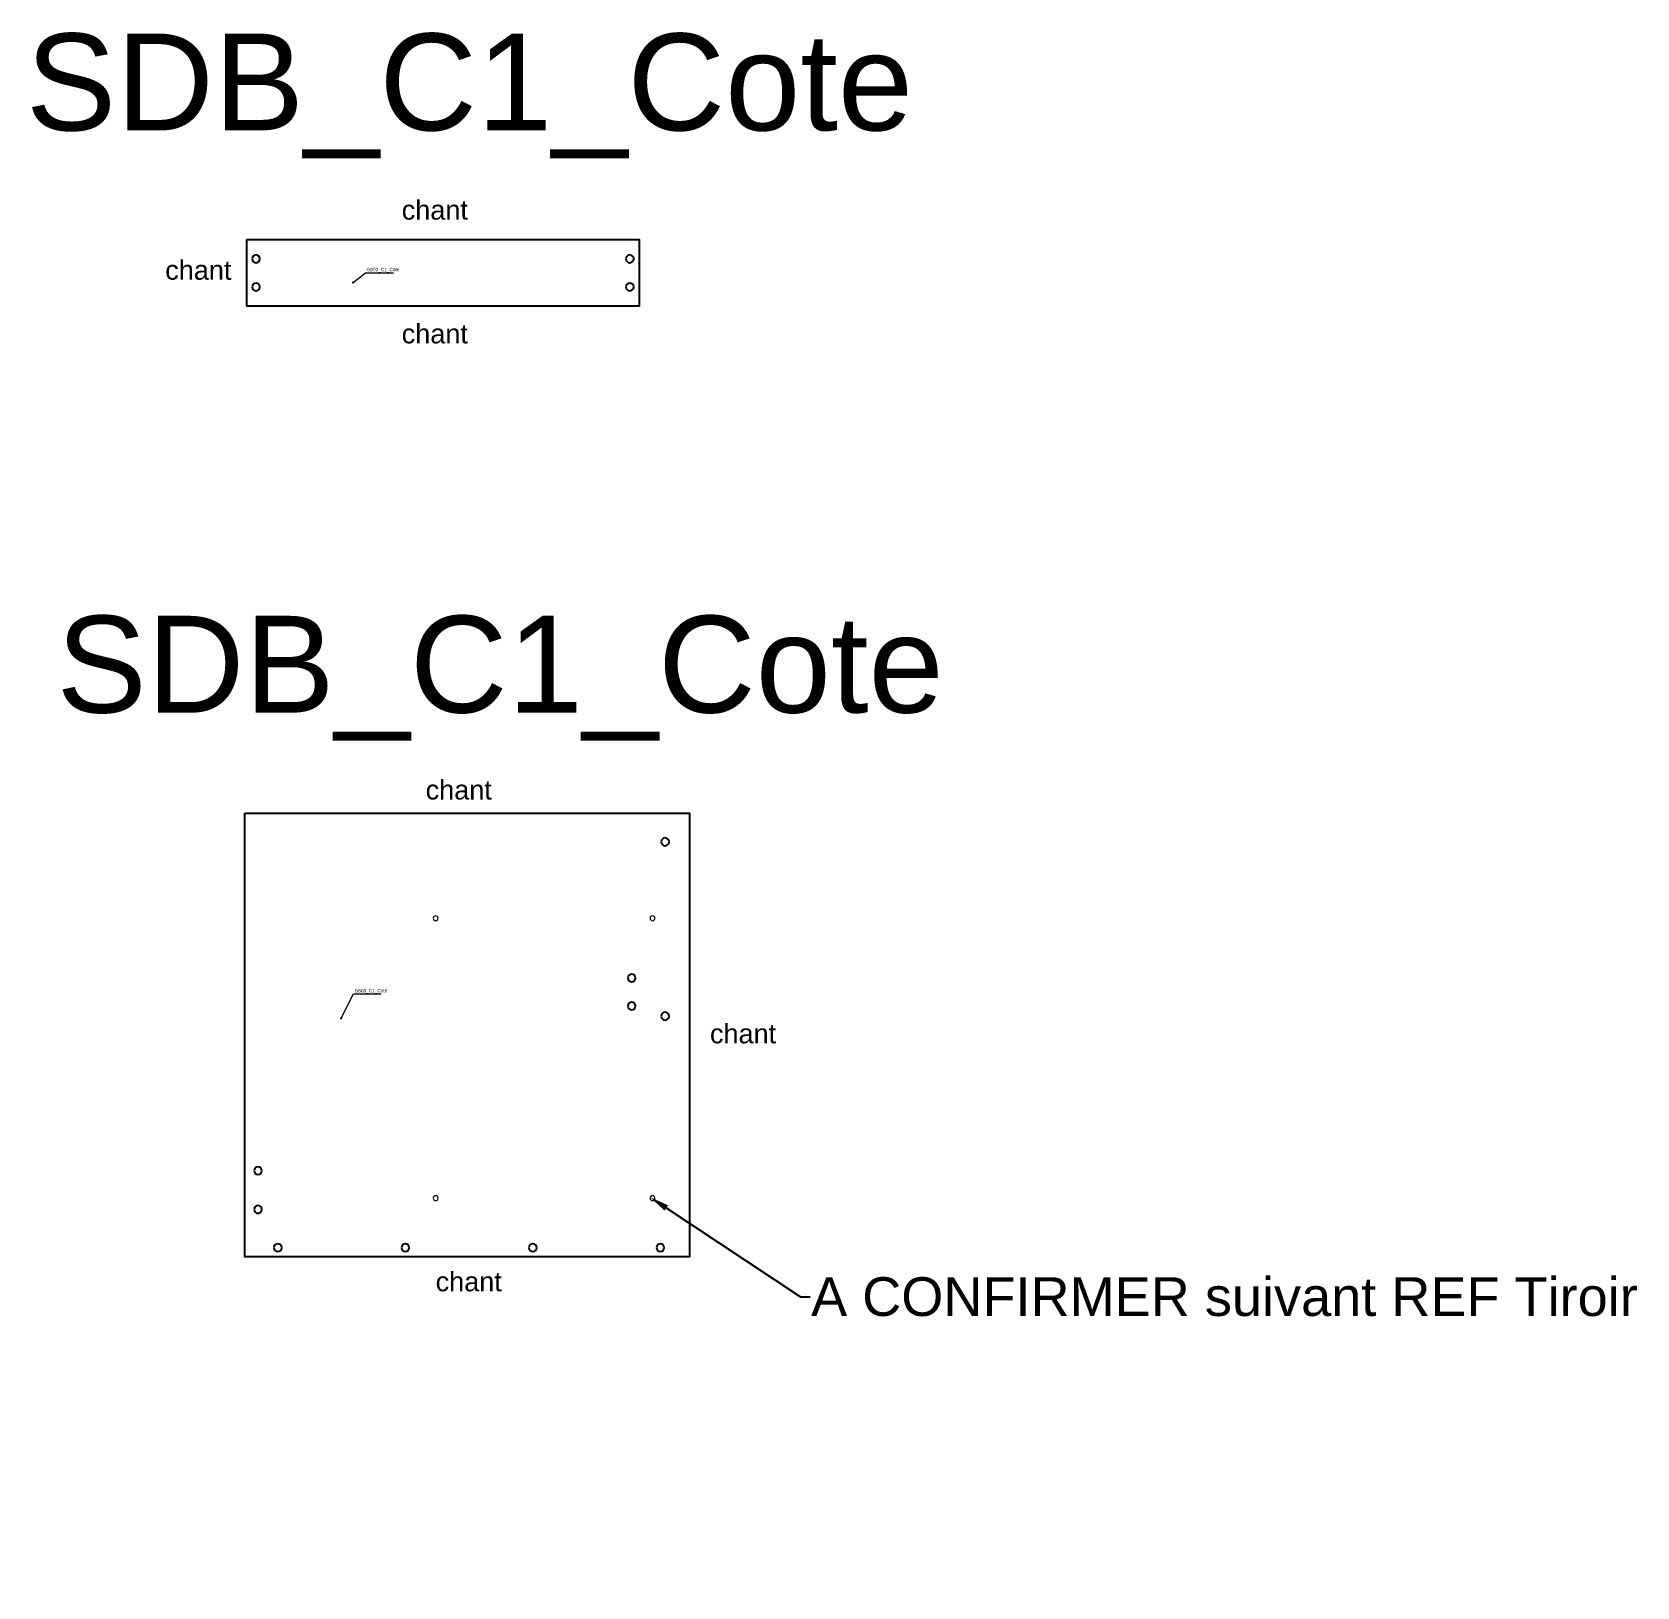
# Model space of a CAD drawing. Header units: millimetres. Extents: x 22572 to 140558, y -12987 to 35546.
# Drawn here: x 85216 to 86873, y -1185 to 421 of the extents above; entities that cross this region are included whole.
import ezdxf
from ezdxf import colors
from ezdxf.entities.mleader import LeaderData, LeaderLine
from ezdxf.math import Vec2, Vec3

# ---------------------------------------------------------------- set-up
doc = ezdxf.new("R2010")
doc.units = ezdxf.units.MM
doc.linetypes.add('________________', pattern=[0])
for name, color, linetype in [('Percage 5 prof.9', 200, 'Continuous'), ('Percage 8 prof.14', 160, 'Continuous'), ('TEXTE', 7, 'Continuous')]:
    doc.layers.add(name, color=color, linetype=linetype)
doc.styles.add('MtXpl_IsonormD', font='I011000D.TTF')
doc.styles.add('Objet', font='arial.ttf', dxfattribs={"height": 100})
doc.styles.get("Standard").update_dxf_attribs({"font": 'arial.ttf', "height": 4})

msp = doc.modelspace()

# ---------------------------------------------------------------- texts
at = {"color": 213, "true_color": 0xe165e1, "style": 'MtXpl_IsonormD'}
for s, p in [('SB03_C1_Cote', (85561.8, 173.7)), ('SB03_C1_Coté', (85549.3, -570.8))]:
    msp.add_text(s, height=3.5, dxfattribs=at).set_placement(p)
at = {"attachment_point": 1, "style": 'Objet'}
for s, insert, char_height, width in [('SDB_C1_Cote', (85209.8, 419.1), 100, 1165.242), ('\\pi50.88876;chant', (85547, 247), 20, 168.831), ('\\pi50.88876;chant', (85302.8, 184.9), 20, 168.831), ('\\pi50.88876;chant', (85547, 119.2), 20, 168.831), ('SDB_C1_Cote', (85241.4, -182), 100, 1165.242), ('\\pi50.88876;chant', (85571.7, -351.7), 20, 168.831), ('\\pi50.88876;chant', (85865.3, -603.4), 20, 168.831), ('\\pi50.88876;chant', (85582, -859.4), 20, 168.831)]:
    msp.add_mtext(s, dxfattribs=dict(at, insert=insert, char_height=char_height, width=width))

# ---------------------------------------------------------------- hatches: boundary and pattern name
at = {"true_color": 0xe165e1}
for points in [[(85547.3, 161.5), (85547.3, 161.4), (85547.4, 161.4), (85547.4, 161.3), (85547.5, 161.3), (85547.5, 161.2), (85547.6, 161.2), (85547.7, 161.2), (85547.8, 161.2), (85547.8, 161.2), (85547.9, 161.1), (85548, 161.1), (85548.1, 161.2), (85548.1, 161.2), (85548.2, 161.2), (85548.3, 161.2), (85548.4, 161.2), (85548.4, 161.3), (85548.5, 161.3), (85548.5, 161.4), (85548.6, 161.4), (85548.6, 161.5), (85548.7, 161.6), (85548.7, 161.6), (85548.8, 161.7), (85548.8, 161.8), (85548.8, 161.8), (85548.8, 161.9), (85548.8, 162), (85548.8, 162.1), (85548.8, 162.1), (85548.8, 162.2), (85548.8, 162.3), (85548.7, 162.4), (85548.7, 162.4), (85548.7, 162.5), (85548.6, 162.6), (85548.6, 162.6), (85548.5, 162.7), (85548.5, 162.7), (85548.4, 162.8), (85548.3, 162.8), (85548.3, 162.8), (85548.2, 162.9), (85548.1, 162.9), (85548, 162.9), (85548, 162.9), (85547.9, 162.9), (85547.8, 162.9), (85547.7, 162.9), (85547.7, 162.9), (85547.6, 162.8), (85547.5, 162.8), (85547.5, 162.8), (85547.4, 162.7), (85547.3, 162.7), (85547.3, 162.6), (85547.2, 162.5), (85547.2, 162.5), (85547.2, 162.4), (85547.1, 162.3), (85547.1, 162.3), (85547.1, 162.2), (85547.1, 162.1), (85547.1, 162), (85547.1, 162), (85547.1, 161.9), (85547.1, 161.8), (85547.1, 161.7), (85547.1, 161.7), (85547.2, 161.6), (85547.2, 161.5)], [(85535, -598.2), (85535.1, -598.3), (85535.2, -598.3), (85535.3, -598.3), (85535.3, -598.3), (85535.4, -598.3), (85535.5, -598.3), (85535.6, -598.3), (85535.6, -598.3), (85535.7, -598.3), (85535.8, -598.3), (85535.9, -598.2), (85535.9, -598.2), (85536, -598.1), (85536, -598.1), (85536.1, -598), (85536.1, -598), (85536.2, -597.9), (85536.2, -597.8), (85536.3, -597.8), (85536.3, -597.7), (85536.3, -597.6), (85536.3, -597.6), (85536.3, -597.5), (85536.3, -597.4), (85536.3, -597.3), (85536.3, -597.2), (85536.3, -597.2), (85536.2, -597.1), (85536.2, -597), (85536.2, -597), (85536.1, -596.9), (85536.1, -596.8), (85536, -596.8), (85536, -596.7), (85535.9, -596.7), (85535.8, -596.7), (85535.8, -596.6), (85535.7, -596.6), (85535.6, -596.6), (85535.5, -596.6), (85535.5, -596.6), (85535.4, -596.6), (85535.3, -596.6), (85535.2, -596.6), (85535.2, -596.6), (85535.1, -596.6), (85535, -596.7), (85535, -596.7), (85534.9, -596.8), (85534.8, -596.8), (85534.8, -596.9), (85534.7, -596.9), (85534.7, -597), (85534.7, -597.1), (85534.6, -597.1), (85534.6, -597.2), (85534.6, -597.3), (85534.6, -597.3), (85534.6, -597.4), (85534.6, -597.5), (85534.6, -597.6), (85534.6, -597.6), (85534.6, -597.7), (85534.6, -597.8), (85534.7, -597.9), (85534.7, -597.9), (85534.8, -598), (85534.8, -598), (85534.9, -598.1), (85534.9, -598.1), (85535, -598.2)]]:
    msp.add_hatch(color=213, dxfattribs=at).paths.add_polyline_path(points)

# ---------------------------------------------------------------- linework, layer by layer
at = {"color": 254, "linetype": '________________', "lineweight": 9, "true_color": 0xf0b1f0}
for p, q in [((85547.9, 162), (85560.6, 172)), ((85535.4, -597.4), (85548.1, -572.4))]:
    msp.add_line(p, q, dxfattribs=at)
at = {"color": 213, "linetype": '________________', "lineweight": 9, "true_color": 0xe165e1}
for p, q in [((85560.6, 172), (85589.3, 172)), ((85548.1, -572.4), (85576.8, -572.4))]:
    msp.add_line(p, q, dxfattribs=at)
for points in [[(85437.9, 206.5), (85842.9, 206.5), (85842.9, 137.5), (85437.9, 137.5)], [(85435.9, -385.9), (85894.9, -385.9), (85894.9, -843.9), (85435.9, -843.9)]]:
    msp.add_lwpolyline(points, close=True)
at = {"color": 7}
for p in [(85547.9, 162), (85535.4, -597.4)]:
    msp.add_point(p, dxfattribs=at)
at = {"layer": 'Percage 5 prof.9', "linetype": '________________', "lineweight": 9, "extrusion": (0, 0, -1)}
for centre in [(-85632.9, -494.3), (-85856.9, -494.3), (-85632.9, -783.3), (-85856.9, -783.3)]:
    msp.add_circle(centre, 2.5, dxfattribs=at)
at = {"layer": 'Percage 8 prof.14', "transparency": 33554687, "extrusion": (0, 0, -1)}
for centre in [(-85447.4, 186.5), (-85833.4, 186.5), (-85447.4, 157.5), (-85833.4, 157.5), (-85869.9, -415.4), (-85835.4, -555.9), (-85835.4, -584.9), (-85869.9, -595.4), (-85449.4, -754.9), (-85449.4, -794.9), (-85469.9, -834.4), (-85601.6, -834.4), (-85733.3, -834.4), (-85864.9, -834.4)]:
    msp.add_circle(centre, 4, dxfattribs=at)

msp.set_redraw_order([(e.dxf.handle, doc.entitydb.next_handle()) for e in msp.query("TEXT MTEXT ATTDEF DIMENSION ARC_DIMENSION")])  # texts and dimensions are drawn at this point

# ---------------------------------------------------------------- leaders
at = {"layer": 'TEXTE'}
ml = msp.add_multileader_mtext('Standard', dxfattribs=at)
ml.set_content('A CONFIRMER suivant REF Tiroir ', color=256)
ml.set_leader_properties()
ml.build(insert=Vec2(0, 0))
ml.multileader.update_dxf_attribs({"dogleg_length": 10, "arrow_head_size": 20})
ctx = ml.context
ctx.base_point, ctx.char_height, ctx.arrow_head_size, ctx.landing_gap_size, ctx.plane_origin = Vec3(86019.6, -885.2), 40, 20, 1, Vec3(85854.4, -782.3)
notes = []
notes.append((ctx, [(0, (1, 1, 0), (86009.6, -885.2), (1, 0), 10, [(0, [(85854.4, -782.3)], 0, [])])]))
ctx.mtext.insert, ctx.mtext.flow_direction = Vec3(86020.6, -864.9), 5
for ctx, leaders in notes:
    for number, flags, end, landing, length, lines in leaders:
        leader = LeaderData()
        leader.index, (leader.has_last_leader_line, leader.has_dogleg_vector, leader.attachment_direction) = number, flags
        leader.last_leader_point, leader.dogleg_vector, leader.dogleg_length = Vec3(end), Vec3(landing), length
        for number, points, colour, breaks in lines:
            line = LeaderLine()
            line.index, line.vertices, line.color, line.breaks = number, Vec3.list(points), colors.encode_raw_color(colour), breaks
            leader.lines.append(line)
        ctx.leaders.append(leader)

doc.saveas('drawing.dxf')
